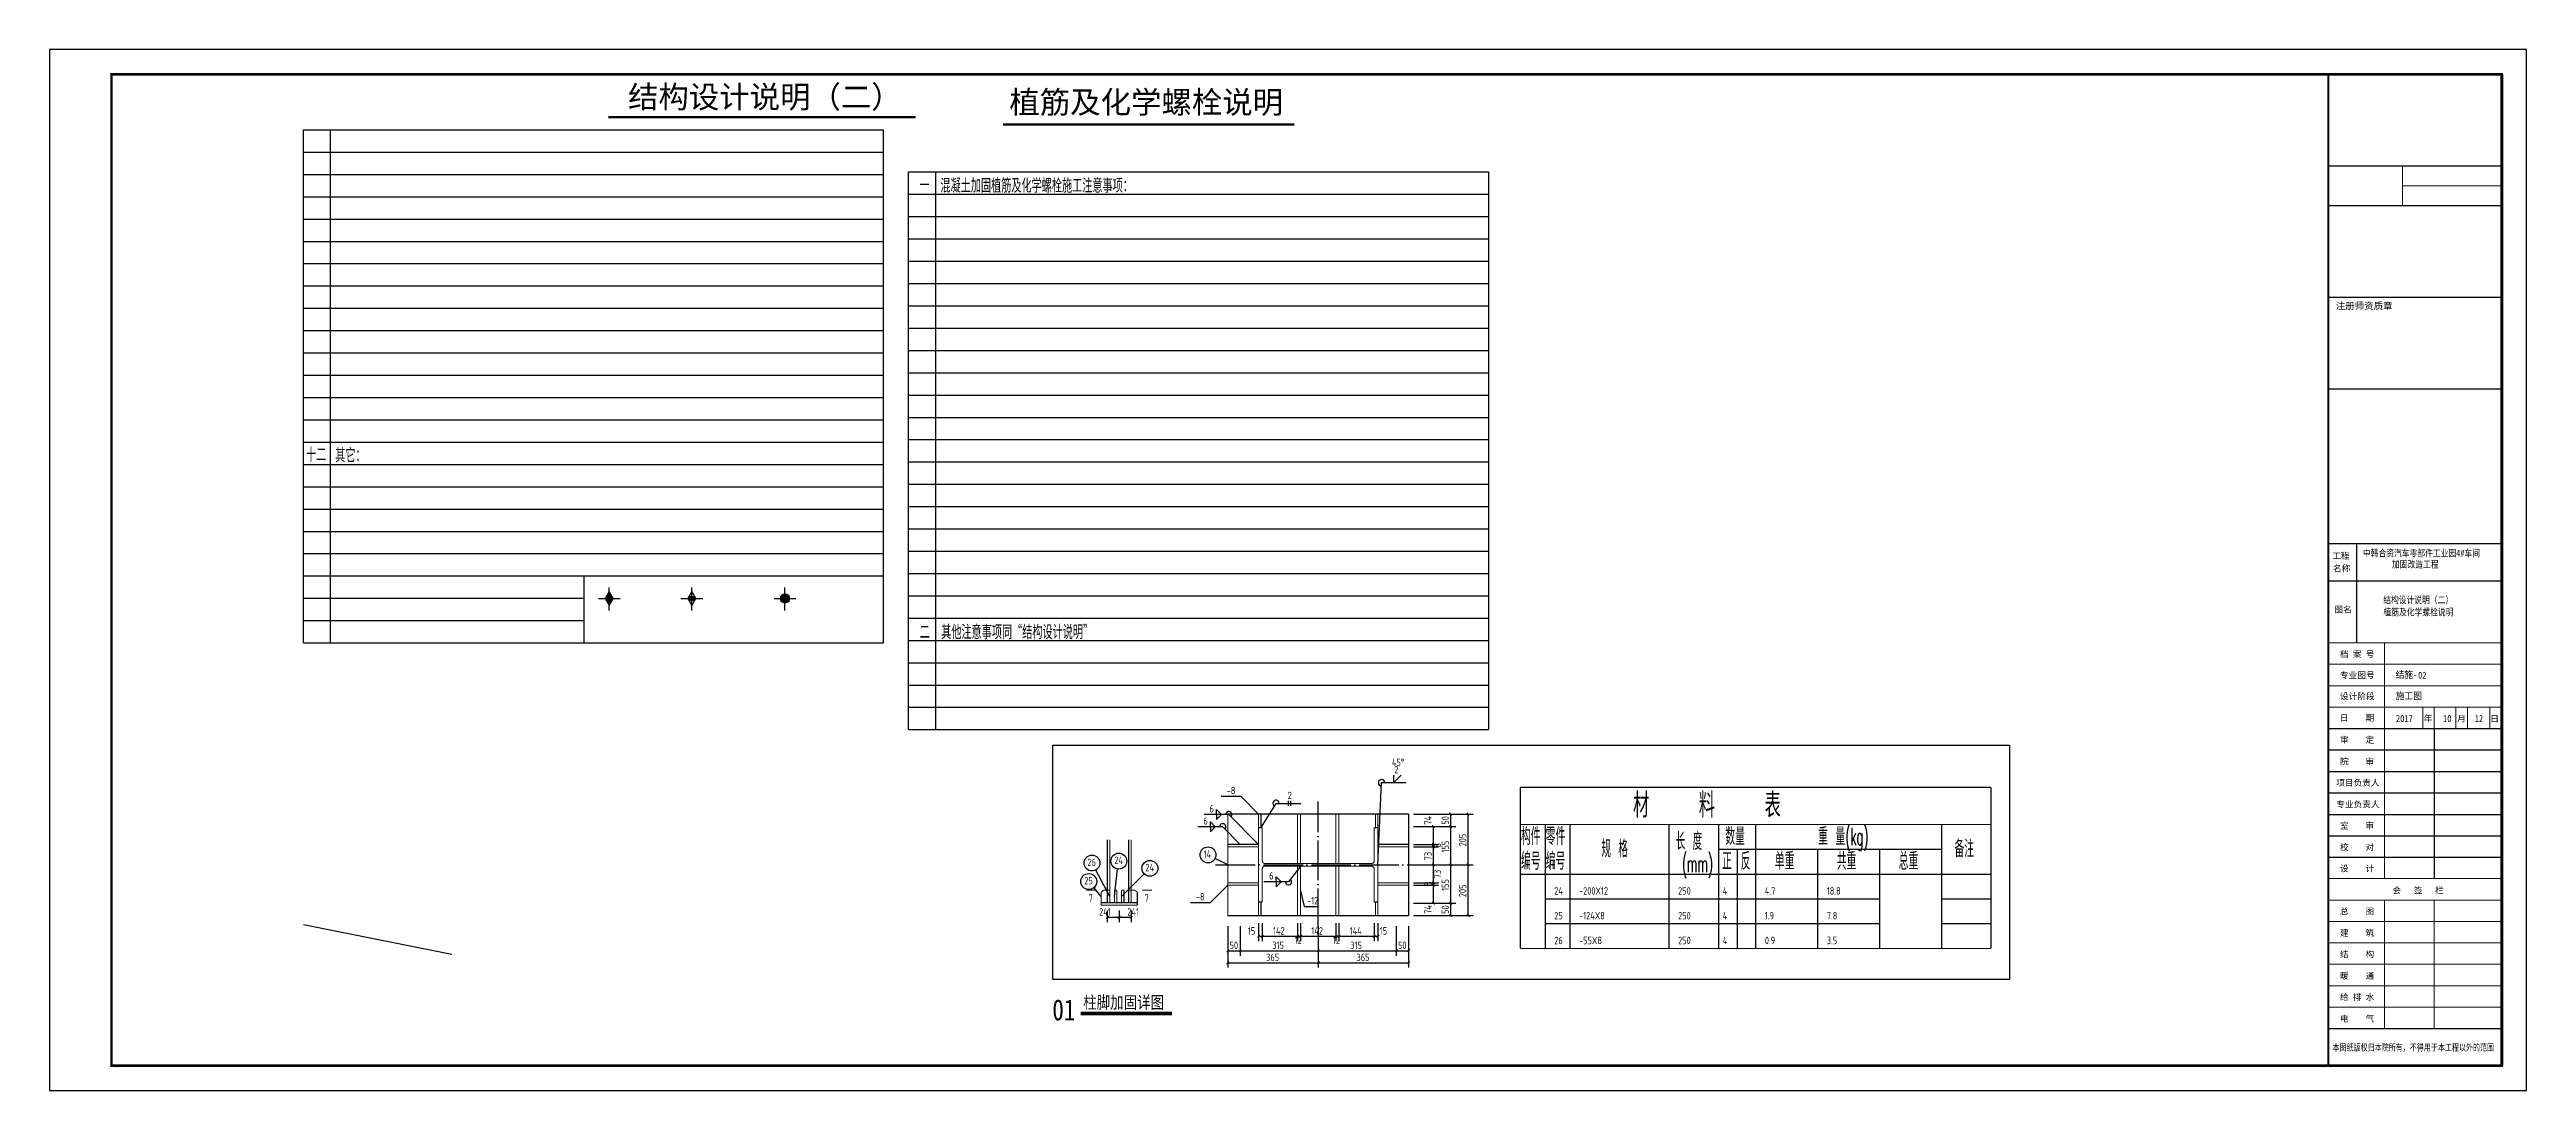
# Model space of a CAD drawing. Extents: x 10220221 to 10320221, y -710711 to -416711.
# Drawn here: x 10220221 to 10320221, y -500711 to -458711 of the extents above; entities that cross this region are included whole.
import ezdxf
from ezdxf.enums import TextEntityAlignment as Align

# ---------------------------------------------------------------- set-up
doc = ezdxf.new("R2010")
doc.units = 0
doc.header["$LTSCALE"] = 1000
doc.header["$MEASUREMENT"] = 0
doc.linetypes.add('DOTE', pattern=[2.42, 2, -0.2, 0.02, -0.2])
doc.layers.get('0').update_dxf_attribs({"color": 2})
for name, color, linetype in [('10', 253, 'Continuous'), ('1000', 2, 'Continuous'), ('11', 3, 'Continuous'), ('13', 253, 'Continuous'), ('14', 2, 'Continuous'), ('DIM_SYMB', 3, 'Continuous'), ('DOTE', 1, 'DOTE'), ('PUB_DIM', 3, 'Continuous'), ('PUB_TAB', 7, 'Continuous'), ('PUB_TEXT', 7, 'Continuous'), ('PUB_TITLE', 4, 'Continuous'), ('尺寸标注', 253, 'Continuous'), ('总说明文字', 7, 'Continuous'), ('焊缝标注', 253, 'Continuous'), ('编号标注', 253, 'Continuous'), ('钢板标注', 253, 'Continuous'), ('附图框', 251, 'Continuous')]:
    doc.layers.add(name, color=color, linetype=linetype)
doc.layers.add('图签', color=130, linetype='Continuous', lineweight=20)
doc.styles.add('1', font='SIMHEI.TTF', dxfattribs={"width": 0.7, "height": 2})
doc.styles.add('BIANHAO', font='SIMHEI.TTF', dxfattribs={"width": 0.8})
doc.styles.add('FENBIAOTI', font='SIMHEI.TTF', dxfattribs={"width": 0.7, "height": 2})
doc.styles.add('HZ', font='txt', dxfattribs={"width": 0.7, "height": 5, "bigfont": 'STF:宋体'})
doc.styles.add('TSSD', font='tssdeng.shx', dxfattribs={"width": 0.7, "height": 300, "bigfont": 'tssdchn.shx'})
doc.styles.add('TUMING', font='SimSun.ttf', dxfattribs={"width": 0.8, "height": 500})
doc.styles.add('ZONGBIAOTI', font='NSimSun.ttf')
doc.styles.add('图签字', font='SimSun.ttf', dxfattribs={"height": 250})

msp = doc.modelspace()

# ---------------------------------------------------------------- texts
at = {"layer": '10', "style": 'TSSD', "width": 0.7}
for p in [(10262169, -493097), (10264429, -493097)]:
    msp.add_text('7', height=300, dxfattribs=at).set_placement(p)
at = {"layer": '13'}
for s, height, style, width, p in [('材   料   表', 1000, 'HZ', 0.688477, (10284152, -489700)), ('重 量(kg)', 700, 'HZ', 0.488281, (10291627, -490809)), ('构件', 700, 'HZ', 0.470843, (10279627, -490809)), ('零件', 700, 'HZ', 0.470843, (10280627, -490809)), ('规 格', 700, 'HZ', 0.477121, (10282877, -491309)), ('长 度', 700, 'HZ', 0.477121, (10285877, -491009)), ('数量', 700, 'HZ', 0.470843, (10287877, -490809)), ('备注', 700, 'HZ', 0.470843, (10297127, -491309)), ('编号', 700, 'HZ', 0.470843, (10279627, -491809)), ('编号', 700, 'HZ', 0.470843, (10280627, -491809)), ('(mm)', 700, 'HZ', 0.470843, (10286127, -491909)), ('正', 700, 'HZ', 0.439453, (10287752, -491809)), ('反', 700, 'HZ', 0.439453, (10288502, -491809)), ('单重', 700, 'HZ', 0.470843, (10289877, -491809)), ('共重', 700, 'HZ', 0.470843, (10292377, -491809)), ('总重', 700, 'HZ', 0.470843, (10294877, -491809)), ('24', 300, 'TSSD', 0.7, (10280972, -492810)), ('-200X12', 300, 'TSSD', 0.7, (10281972, -492810)), ('250', 300, 'TSSD', 0.7, (10285972, -492810)), ('4', 300, 'TSSD', 0.7, (10287772, -492810)), ('4.7', 300, 'TSSD', 0.7, (10289472, -492810)), ('18.8', 300, 'TSSD', 0.7, (10291972, -492810)), ('25', 300, 'TSSD', 0.7, (10280972, -493810)), ('-124X8', 300, 'TSSD', 0.7, (10281972, -493810)), ('250', 300, 'TSSD', 0.7, (10285972, -493810)), ('4', 300, 'TSSD', 0.7, (10287772, -493810)), ('1.9', 300, 'TSSD', 0.7, (10289472, -493810)), ('7.8', 300, 'TSSD', 0.7, (10291972, -493810)), ('26', 300, 'TSSD', 0.7, (10280972, -494810)), ('-55X8', 300, 'TSSD', 0.7, (10281972, -494810)), ('250', 300, 'TSSD', 0.7, (10285972, -494810)), ('4', 300, 'TSSD', 0.7, (10287772, -494810)), ('0.9', 300, 'TSSD', 0.7, (10289472, -494810)), ('3.5', 300, 'TSSD', 0.7, (10291972, -494810))]:
    msp.add_text(s, height=height, dxfattribs=dict(at, style=style, width=width)).set_placement(p)
at = {"layer": 'DIM_SYMB', "color": 7, "style": 'TUMING', "width": 0.8}
msp.add_text('柱脚加固详图', height=499.4, dxfattribs=at).set_placement((10261952, -497407))
at = {"layer": 'PUB_DIM', "color": 1, "linetype": 'ByBlock', "style": '图签字', "width": 0.8}
for s, p in [('结构设计说明（二）', (10314440, -481058)), ('植筋及化学螺栓说明', (10314449, -481549)), ('02', (10315846, -484096))]:
    msp.add_text(s, height=280, dxfattribs=at).set_placement(p)
at = {"layer": 'PUB_TEXT', "style": 'BIANHAO', "width": 0.8}
msp.add_text('01', height=848.9, dxfattribs=at).set_placement((10260708, -497883))
at = {"layer": '尺寸标注', "style": 'TSSD', "width": 0.7}
for s, p in [('74', (10276022, -489987)), ('50', (10276722, -489987)), ('8', (10276397, -490912)), ('155', (10276722, -491112)), ('205', (10277422, -490862)), ('73', (10276022, -491425)), ('73', (10276397, -492150)), ('8', (10276022, -492462)), ('155', (10276722, -492662)), ('205', (10277422, -492912)), ('74', (10276022, -493587)), ('50', (10276722, -493587))]:
    msp.add_text(s, height=300, rotation=90, dxfattribs=at).set_placement(p)
for s, p in [('241', (10262596, -493656)), ('241', (10263735, -493656)), ('50', (10267862, -495004)), ('15', (10268602, -494422)), ('315', (10269587, -495004)), ('142', (10269616, -494422)), ('12', (10270489, -494797)), ('142', (10271162, -494422)), ('12', (10272036, -494797)), ('144', (10272709, -494422)), ('315', (10272737, -495004)), ('15', (10273922, -494422)), ('50', (10274662, -495004)), ('365', (10269337, -495487)), ('365', (10272987, -495487))]:
    msp.add_text(s, height=300, dxfattribs=at).set_placement(p)
at = {"layer": '总说明文字', "color": 6, "style": 'ZONGBIAOTI'}
for s, p in [('结构设计说明（二）', (10243577, -461069)), ('植筋及化学螺栓说明', (10258973, -461284))]:
    msp.add_text(s, height=900, dxfattribs=at).set_placement(p)
at = {"layer": '总说明文字', "color": 30, "width": 0.6}
for s, style, p in [('混凝土加固植筋及化学螺栓施工注意事项：', 'FENBIAOTI', (10256187, -464434)), ('一', 'FENBIAOTI', (10255341, -464412)), ('十二', 'FENBIAOTI', (10230575, -475292)), ('其它：', 'FENBIAOTI', (10231755, -475315)), ('其他注意事项同“结构设计说明”', '1', (10256218, -482448))]:
    msp.add_text(s, height=500, dxfattribs=dict(at, style=style)).set_placement(p)
at = {"layer": '总说明文字', "color": 30, "style": '1', "width": 0.6}
msp.add_text('二', height=500, dxfattribs=at).set_placement((10255555, -482450), align=Align.CENTER)
at = {"layer": '焊缝标注', "style": 'TSSD', "width": 0.7}
for s, p in [('45°', (10274415, -487619)), ('2', (10274515, -487919)), ('2', (10270210, -488957)), ('6', (10266806, -489984)), ('6', (10267052, -489489)), ('6', (10269464, -492201))]:
    msp.add_text(s, height=300, dxfattribs=at).set_placement(p)
at = {"layer": '编号标注', "style": 'TSSD', "width": 0.7}
for s, p in [('26', (10262127, -491653)), ('24', (10263210, -491574)), ('24', (10264466, -491866)), ('14', (10266812, -491325)), ('25', (10261997, -492400))]:
    msp.add_text(s, height=300, dxfattribs=at).set_placement(p)
at = {"layer": '钢板标注', "style": 'TSSD', "width": 0.7}
for s, p in [('-8', (10267746, -488759)), ('-8', (10266504, -493048)), ('-12', (10270992, -493205))]:
    msp.add_text(s, height=300, dxfattribs=at).set_placement(p)

# ---------------------------------------------------------------- blocks, each defined once
blk = doc.blocks.new('$titleblk$00000195')
at = {"color": 4}
for p, q in [((-58.6, 210.6), (-58.6, 170.6)), ((-27.3, 136), (-27.3, 75.5)), ((-70, 127.4), (0, 127.4)), ((-70, 118.7), (0, 118.7)), ((-70, 110.1), (0, 110.1)), ((-70, 101.4), (0, 101.4)), ((-70, 92.8), (0, 92.8)), ((-70, 84.1), (0, 84.1))]:
    blk.add_line(p, q, dxfattribs=at)
at = {"color": 4, "const_width": 0.5}
blk.add_lwpolyline([(0, 310), (-70, 310)], dxfattribs=at)
at = {"layer": '图签', "color": 4}
for p, q in [((-40, 363), (-40, 347)), ((0, 355), (-40, 355)), ((-70, 162), (0, 162)), ((0, 153.3), (-70, 153.3)), ((-70, 144.7), (0, 144.7)), ((-52.3, 144.7), (-4.8, 144.7)), ((-47.3, 136), (-47.3, 144.7)), ((-31.9, 144.7), (-31.9, 136)), ((-27.3, 144.7), (-27.3, 136)), ((-18.5, 144.7), (-18.5, 136)), ((-13.8, 144.7), (-13.8, 136)), ((-4.8, 144.7), (-4.8, 136)), ((-4.8, 144.7), (-4.8, 136)), ((-47.3, 75.5), (-47.3, 136)), ((-4.8, 136), (-30.7, 136)), ((-27.3, 136), (-27.3, 75.5)), ((-70, 75.5), (0, 75.5)), ((-30.7, 75.5), (-52.3, 75.5)), ((-70, 66.8), (0, 66.8)), ((-47.3, 14.9), (-47.3, 66.8)), ((-47.3, 66.8), (-30.7, 66.8)), ((-27.3, 66.8), (-27.3, 14.9)), ((-27.3, 66.8), (-27.3, 14.9)), ((-70, 58.2), (0, 58.2)), ((-70, 49.5), (0, 49.5)), ((-70, 40.9), (0, 40.9)), ((-70, 32.2), (0, 32.2)), ((-70, 23.6), (0, 23.6)), ((-30.7, 14.9), (-47.3, 14.9))]:
    blk.add_line(p, q, dxfattribs=at)
at = {"layer": '图签'}
blk.add_line((-47.3, 136), (-47.3, 170.6), dxfattribs=at)
at = {"layer": '图签', "color": 4, "const_width": 0.8}
blk.add_lwpolyline([(-70, 400), (0, 400), (0, 0), (-70, 0), (-70, 400)], close=True, dxfattribs=at)
at = {"layer": '图签', "color": 4}
for points, const_width in [([(0, 0), (0, 400)], 1.2), ([(0, 363), (-70, 363)], 0.5), ([(0, 347), (-70, 347)], 0.5), ([(0, 273), (-70, 273)], 0.5), ([(0, 210.6), (-70, 210.6)], 0.5), ([(0, 195.6), (-70, 195.6)], 0.5), ([(0, 170.6), (-70, 170.6)], 0.5), ([(0, 136), (-70, 136)], 0.5), ([(-70, 75.5), (0, 75.5)], 0.5), ([(-70, 75.5), (0, 75.5)], 0.5), ([(-70, 14.9), (0, 14.9)], 0.5)]:
    blk.add_lwpolyline(points, dxfattribs=dict(at, const_width=const_width))
at = {"linetype": 'Continuous', "style": '图签字'}
for s, height, p in [('注册师资质章', 2.73, (-67, 305.2)), ('工程', 2.5, (-68.4, 204.5)), ('名称', 2.5, (-68.1, 199.4)), ('图名', 2.5, (-67.5, 182.8)), ('档 案 号', 2.5, (-65.3, 164.8)), ('设计阶段', 2.5, (-65.3, 147.8)), ('专业图号', 2.5, (-65.3, 156.3)), ('日    期', 2.5, (-65.3, 139.1)), ('年', 2.5, (-31.5, 138.8)), ('月', 2.5, (-18, 138.8)), ('日', 2.5, (-4.6, 138.8)), ('审    定', 2.5, (-65.3, 130.2)), ('院    审', 2.5, (-65.3, 121.5)), ('项目负责人', 2.5, (-66.8, 112.9)), ('专业负责人', 2.5, (-66.8, 104.2)), ('室    审', 2.5, (-65.3, 95.6)), ('校    对', 2.5, (-65.3, 86.9)), ('设    计', 2.5, (-65.3, 78.3)), ('会   签   栏', 2.5, (-44.1, 69.5)), ('总    图', 2.5, (-65.3, 61)), ('建    筑', 2.5, (-65.3, 52.3)), ('结    构', 2.5, (-65.3, 43.7)), ('暖    通', 2.5, (-65.3, 35)), ('给 排 水', 2.5, (-65.3, 26.4)), ('电    气', 2.5, (-65.3, 17.7))]:
    blk.add_text(s, height=height, dxfattribs=at).set_placement(p)
at = {"color": 1, "linetype": 'Continuous', "style": '图签字', "width": 0.75}
blk.add_text('本图纸版权归本院所有，不得用于本工程以外的范围', height=2.7, dxfattribs=at).set_placement((-68.3, 6))
at = {"layer": 'PUB_DIM', "color": 1, "linetype": 'ByBlock', "style": '图签字'}
for s, width, p in [('中韩合资汽车零部件工业园4#车间', 0.8, (-56, 205.4)), ('加固改造工程', 0.8, (-44.3, 200.9)), ('2017', 0.9, (-42.7, 138.7)), ('10', 0.9, (-23.7, 138.7)), ('12', 0.9, (-10.9, 138.7))]:
    blk.add_text(s, height=2.8, dxfattribs=dict(at, width=width)).set_placement(p)
at = {"layer": 'PUB_DIM', "linetype": 'ByBlock', "style": '图签字', "width": 0.9}
for s, p in [('结施-', (-42.8, 156.4)), ('施工图', (-42.8, 147.8))]:
    blk.add_text(s, height=2.8, dxfattribs=at).set_placement(p)

# ---------------------------------------------------------------- hatches: boundary and pattern name
h = msp.add_hatch(color=2)
h.paths.add_polyline_path([(10242820, -480580), (10242660, -480860), (10242820, -480860)])
h.paths.add_polyline_path([(10242820, -480860), (10242980, -480860), (10242820, -480580)])
h.paths.add_polyline_path([(10242820, -481140), (10242980, -480860), (10242820, -480860)])
h.paths.add_polyline_path([(10242820, -480860), (10242660, -480860), (10242820, -481140)])
h = msp.add_hatch(color=2)
h.paths.add_polyline_path([(10246152, -480770, 0.414214), (10246062, -480860), (10246152, -480860)])
h.paths.add_polyline_path([(10246152, -480770), (10246152, -480860), (10246243, -480860, 0.414214)])
h.paths.add_polyline_path([(10246152, -480860), (10246152, -480951, 0.414214), (10246243, -480860)])
h.paths.add_polyline_path([(10246062, -480860, 0.414214), (10246152, -480951), (10246152, -480860)])
h = msp.add_hatch(color=2)
h.paths.add_polyline_path([(10249912, -480677, 0.414214), (10249728, -480860), (10249912, -480860)])
h.paths.add_polyline_path([(10249912, -480677), (10249912, -480860), (10250095, -480860, 0.414214)])
h.paths.add_polyline_path([(10249912, -480860), (10249728, -480860, 0.414214), (10249912, -481044)])
h.paths.add_polyline_path([(10250095, -480860), (10249912, -480860), (10249912, -481044, 0.414214)])

# ---------------------------------------------------------------- linework, layer by layer
at = {"color": 2}
for p, q in [((10242379, -480860), (10243262, -480860)), ((10242820, -480580), (10242660, -480860)), ((10242660, -480860), (10242820, -481140)), ((10242820, -481348), (10242820, -480419)), ((10242980, -480860), (10242820, -480580)), ((10242820, -481140), (10242980, -480860)), ((10245711, -480860), (10246594, -480860)), ((10246152, -480580), (10245992, -480860)), ((10245992, -480860), (10246152, -481140)), ((10246152, -481348), (10246152, -480419)), ((10246312, -480860), (10246152, -480580)), ((10246152, -481140), (10246312, -480860)), ((10249470, -480860), (10250353, -480860)), ((10249912, -481348), (10249912, -480419))]:
    msp.add_line(p, q, dxfattribs=at)
at = {"color": 2, "const_width": 100}
for points in [[(10242775, -461438), (10255189, -461438)], [(10258721, -461734), (10270481, -461734)]]:
    msp.add_lwpolyline(points, dxfattribs=at)
at = {"color": 2}
for centre, radius in [((10246152, -480860), 90.5), ((10249912, -480860), 183)]:
    msp.add_circle(centre, radius, dxfattribs=at)
at = {"layer": '10', "const_width": 45}
for points in [[(10262077, -492633), (10262477, -492633)], [(10264737, -492633), (10264337, -492633)]]:
    msp.add_lwpolyline(points, dxfattribs=at)
at = {"layer": '1000', "const_width": 45}
for points in [[(10275092, -489557), (10267792, -489557)], [(10267792, -489557), (10267792, -493657)], [(10269132, -489557), (10269032, -489557)], [(10269032, -489557), (10269032, -490107)], [(10269132, -490107), (10269132, -489557)], [(10270729, -489557), (10270609, -489557)], [(10270609, -489557), (10270609, -491552)], [(10270729, -491552), (10270729, -489557)], [(10272276, -489557), (10272156, -489557)], [(10272156, -489557), (10272156, -491552)], [(10272276, -491552), (10272276, -489557)], [(10273852, -489557), (10273752, -489557)], [(10273752, -489557), (10273752, -490107)], [(10273852, -490107), (10273852, -489557)], [(10275092, -493657), (10275092, -489557)], [(10269032, -490782), (10267792, -490782)], [(10267792, -490782), (10267792, -490882)], [(10267792, -490882), (10269032, -490882)], [(10269032, -490107), (10269132, -490107)], [(10269032, -490882), (10269032, -490782)], [(10273752, -490107), (10273852, -490107)], [(10275092, -490782), (10273852, -490782)], [(10273852, -490782), (10273852, -490882)], [(10273852, -490882), (10275092, -490882)], [(10275092, -490882), (10275092, -490782)], [(10270609, -491552), (10270729, -491552)], [(10270729, -491662), (10270609, -491662)], [(10270609, -491662), (10270609, -493657)], [(10270729, -493657), (10270729, -491662)], [(10272156, -491552), (10272276, -491552)], [(10272276, -491662), (10272156, -491662)], [(10272156, -491662), (10272156, -493657)], [(10272276, -493657), (10272276, -491662)], [(10269032, -492332), (10267792, -492332)], [(10267792, -492332), (10267792, -492432)], [(10267792, -492432), (10269032, -492432)], [(10269032, -492432), (10269032, -492332)], [(10275092, -492332), (10273852, -492332)], [(10273852, -492332), (10273852, -492432)], [(10273852, -492432), (10275092, -492432)], [(10275092, -492432), (10275092, -492332)], [(10267792, -493657), (10275092, -493657)], [(10269132, -493107), (10269032, -493107)], [(10269032, -493107), (10269032, -493657)], [(10269032, -493657), (10269132, -493657)], [(10269132, -493657), (10269132, -493107)], [(10270609, -493657), (10270729, -493657)], [(10272156, -493657), (10272276, -493657)], [(10273852, -493107), (10273752, -493107)], [(10273752, -493107), (10273752, -493657)], [(10273752, -493657), (10273852, -493657)], [(10273852, -493657), (10273852, -493107)]]:
    msp.add_lwpolyline(points, dxfattribs=at)
at = {"layer": '11', "const_width": 45}
for points in [[(10262925, -493133), (10262925, -490592)], [(10263025, -493133), (10263025, -490592)], [(10263789, -493133), (10263789, -490592)], [(10263889, -493133), (10263889, -490592)]]:
    msp.add_lwpolyline(points, dxfattribs=at)
at = {"layer": '13', "color": 253, "linetype": 'ByBlock'}
for p, q in [((10280602, -489980), (10280602, -490980)), ((10281602, -489980), (10281602, -490980)), ((10285602, -489980), (10285602, -490980)), ((10287602, -489980), (10287602, -490980)), ((10289102, -489980), (10289102, -490980)), ((10296602, -489980), (10296602, -490980)), ((10280602, -490980), (10280602, -491980)), ((10281602, -490980), (10281602, -491980)), ((10285602, -490980), (10285602, -491980)), ((10287602, -490980), (10296602, -490980)), ((10287602, -490980), (10287602, -491980)), ((10288352, -490980), (10288352, -491980)), ((10289102, -490980), (10289102, -491980)), ((10291602, -490980), (10291602, -491980)), ((10294102, -490980), (10294102, -491980)), ((10296602, -490980), (10296602, -491980)), ((10279602, -491980), (10298602, -491980)), ((10280602, -491980), (10280602, -494980)), ((10280602, -491980), (10294102, -491980)), ((10281602, -491980), (10281602, -494980)), ((10285602, -491980), (10285602, -494980)), ((10287602, -491980), (10287602, -494980)), ((10288352, -491980), (10288352, -494980)), ((10289102, -491980), (10289102, -494980)), ((10291602, -491980), (10291602, -494980)), ((10294102, -491980), (10294102, -494980)), ((10296602, -491980), (10296602, -494980)), ((10296602, -491980), (10298602, -491980)), ((10280602, -492980), (10294102, -492980)), ((10296602, -492980), (10298602, -492980)), ((10280602, -493980), (10294102, -493980)), ((10296602, -493980), (10298602, -493980))]:
    msp.add_line(p, q, dxfattribs=at)
at = {"layer": '13', "const_width": 45}
for points in [[(10279602, -488480), (10298602, -488480)], [(10279602, -488480), (10279602, -489980)], [(10298602, -488480), (10298602, -489980)], [(10279602, -489980), (10298602, -489980)], [(10279602, -489980), (10279602, -490980)], [(10298602, -489980), (10298602, -490980)], [(10279602, -490980), (10279602, -491980)], [(10298602, -490980), (10298602, -491980)], [(10279602, -491980), (10298602, -491980)], [(10279602, -491980), (10279602, -494980)], [(10298602, -491980), (10298602, -494980)], [(10279602, -494980), (10298602, -494980)]]:
    msp.add_lwpolyline(points, dxfattribs=at)
at = {"layer": '14', "const_width": 45}
for points in [[(10262677, -492723), (10262767, -492633)], [(10262677, -493133), (10262677, -492723)], [(10262767, -492633), (10262925, -492633)], [(10262925, -492633), (10262925, -493093)], [(10262925, -493133), (10262925, -492633)], [(10262925, -492633), (10263025, -492633)], [(10263025, -492633), (10263025, -493133)], [(10263213, -493133), (10263213, -492633)], [(10263213, -492633), (10263313, -492633)], [(10263313, -492633), (10263313, -493133)], [(10263501, -493133), (10263501, -492633)], [(10263501, -492633), (10263601, -492633)], [(10263601, -492633), (10263601, -493133)], [(10263789, -493133), (10263789, -492633)], [(10263789, -492633), (10263889, -492633)], [(10263889, -492633), (10263889, -493093)], [(10264047, -492633), (10263889, -492633)], [(10263889, -492633), (10263889, -493133)], [(10264137, -492723), (10264047, -492633)], [(10264137, -493133), (10264137, -492723)], [(10262677, -493233), (10262677, -493133)], [(10262677, -493133), (10264137, -493133)], [(10262885, -493133), (10262677, -493133)], [(10264137, -493233), (10262677, -493233)], [(10262925, -493093), (10262885, -493133)], [(10263025, -493133), (10262925, -493133)], [(10263313, -493133), (10263213, -493133)], [(10263601, -493133), (10263501, -493133)], [(10263889, -493133), (10263789, -493133)], [(10263889, -493093), (10263929, -493133)], [(10263929, -493133), (10264137, -493133)], [(10264137, -493133), (10264137, -493233)]]:
    msp.add_lwpolyline(points, dxfattribs=at)
at = {"layer": 'DIM_SYMB', "color": 3, "const_width": 143}
msp.add_lwpolyline([(10261850, -497605), (10265540, -497605)], dxfattribs=at)
at = {"layer": 'DOTE', "ltscale": 0.8}
for p, q in [((10271442, -494157), (10271442, -489057)), ((10267292, -491607), (10275592, -491607))]:
    msp.add_line(p, q, dxfattribs=at)
at = {"layer": 'PUB_TAB'}
msp.add_line((10236466, -495220), (10230474, -494029), dxfattribs=at)
at = {"layer": 'PUB_TITLE'}
msp.add_lwpolyline([(10220221, -500711), (10320221, -500711), (10320221, -458711), (10220221, -458711)], close=True, dxfattribs=at)
at = {"layer": 'PUB_TITLE', "const_width": 100}
msp.add_lwpolyline([(10222721, -499711), (10319221, -499711), (10319221, -459711), (10222721, -459711)], close=True, dxfattribs=at)
at = {"layer": '尺寸标注', "color": 253, "linetype": 'ByBlock'}
for p, q in [((10275292, -489557), (10276992, -489557)), ((10275292, -489557), (10277692, -489557)), ((10275292, -490057), (10276292, -490057)), ((10275292, -490057), (10276992, -490057)), ((10275292, -490057), (10276992, -490057)), ((10275292, -490782), (10276292, -490782)), ((10275292, -490782), (10276292, -490782)), ((10275292, -490882), (10276292, -490882)), ((10275292, -490882), (10276292, -490882)), ((10275292, -491607), (10276292, -491607)), ((10275292, -491607), (10276292, -491607)), ((10275292, -491607), (10276992, -491607)), ((10275292, -491607), (10276992, -491607)), ((10275292, -491607), (10277692, -491607)), ((10275292, -491607), (10277692, -491607)), ((10275292, -492332), (10276292, -492332)), ((10275292, -492332), (10276292, -492332)), ((10275292, -492432), (10276292, -492432)), ((10275292, -492432), (10276292, -492432)), ((10262925, -493444), (10262925, -493926)), ((10263407, -493444), (10263407, -493926)), ((10263407, -493444), (10263407, -493926)), ((10263889, -493444), (10263889, -493926)), ((10269032, -493956), (10269032, -494692)), ((10269182, -493956), (10269182, -494692)), ((10270609, -493956), (10270609, -494692)), ((10270729, -493956), (10270729, -494692)), ((10272156, -493956), (10272156, -494692)), ((10272276, -493956), (10272276, -494692)), ((10273702, -493956), (10273702, -494692)), ((10273852, -493956), (10273852, -494692)), ((10275292, -493157), (10276292, -493157)), ((10275292, -493157), (10276992, -493157)), ((10275292, -493157), (10276992, -493157)), ((10275292, -493657), (10276992, -493657)), ((10275292, -493657), (10277692, -493657)), ((10267792, -494081), (10267792, -495274)), ((10267792, -494298), (10267792, -495757)), ((10268292, -494081), (10268292, -495274)), ((10271442, -494081), (10271442, -495274)), ((10271442, -494298), (10271442, -495757)), ((10274592, -494081), (10274592, -495274)), ((10275092, -494081), (10275092, -495274)), ((10275092, -494298), (10275092, -495757))]:
    msp.add_line(p, q, dxfattribs=at)
at = {"layer": '尺寸标注'}
for p, q in [((10276792, -490057), (10276792, -489557)), ((10277492, -491607), (10277492, -489557)), ((10276092, -490782), (10276092, -490057)), ((10276092, -490882), (10276092, -490782)), ((10276092, -491607), (10276092, -490882)), ((10276792, -491607), (10276792, -490057)), ((10276092, -492332), (10276092, -491607)), ((10276792, -493157), (10276792, -491607)), ((10277492, -493657), (10277492, -491607)), ((10276092, -492432), (10276092, -492332)), ((10276092, -493157), (10276092, -492432)), ((10262925, -493726), (10263407, -493726)), ((10263407, -493726), (10263889, -493726)), ((10276792, -493657), (10276792, -493157)), ((10269032, -494492), (10269182, -494492)), ((10269182, -494492), (10270609, -494492)), ((10270609, -494492), (10270729, -494492)), ((10270729, -494492), (10272156, -494492)), ((10272156, -494492), (10272276, -494492)), ((10272276, -494492), (10273702, -494492)), ((10273702, -494492), (10273852, -494492)), ((10267792, -495074), (10268292, -495074)), ((10267792, -495557), (10271442, -495557)), ((10268292, -495074), (10271442, -495074)), ((10271442, -495074), (10274592, -495074)), ((10271442, -495557), (10275092, -495557)), ((10274592, -495074), (10275092, -495074))]:
    msp.add_line(p, q, dxfattribs=at)
at = {"layer": '尺寸标注', "const_width": 45}
for points in [[(10276042, -490007), (10276142, -490107)], [(10276742, -489507), (10276842, -489607)], [(10276742, -490007), (10276842, -490107)], [(10276742, -490007), (10276842, -490107)], [(10277442, -489507), (10277542, -489607)], [(10276042, -490732), (10276142, -490832)], [(10276042, -490732), (10276142, -490832)], [(10276042, -490832), (10276142, -490932)], [(10276042, -490832), (10276142, -490932)], [(10276042, -491557), (10276142, -491657)], [(10276042, -491557), (10276142, -491657)], [(10276742, -491557), (10276842, -491657)], [(10276742, -491557), (10276842, -491657)], [(10277442, -491557), (10277542, -491657)], [(10277442, -491557), (10277542, -491657)], [(10276042, -492282), (10276142, -492382)], [(10276042, -492282), (10276142, -492382)], [(10276042, -492382), (10276142, -492482)], [(10276042, -492382), (10276142, -492482)], [(10262875, -493776), (10262975, -493676)], [(10263357, -493776), (10263457, -493676)], [(10263357, -493776), (10263457, -493676)], [(10263839, -493776), (10263939, -493676)], [(10276042, -493107), (10276142, -493207)], [(10276742, -493107), (10276842, -493207)], [(10276742, -493107), (10276842, -493207)], [(10276742, -493607), (10276842, -493707)], [(10277442, -493607), (10277542, -493707)], [(10268982, -494542), (10269082, -494442)], [(10269132, -494542), (10269232, -494442)], [(10270559, -494542), (10270659, -494442)], [(10270679, -494542), (10270779, -494442)], [(10272106, -494542), (10272206, -494442)], [(10272226, -494542), (10272326, -494442)], [(10273652, -494542), (10273752, -494442)], [(10273802, -494542), (10273902, -494442)], [(10267742, -495124), (10267842, -495024)], [(10267742, -495607), (10267842, -495507)], [(10268242, -495124), (10268342, -495024)], [(10271392, -495124), (10271492, -495024)], [(10271392, -495607), (10271492, -495507)], [(10274542, -495124), (10274642, -495024)], [(10275042, -495124), (10275142, -495024)], [(10275042, -495607), (10275142, -495507)]]:
    msp.add_lwpolyline(points, dxfattribs=at)
at = {"layer": '尺寸标注', "color": 3, "const_width": 45}
for points in [[(10269032, -493107), (10269032, -490107)], [(10269032, -490107), (10269182, -490107)], [(10269182, -490107), (10269182, -491442)], [(10273852, -490107), (10273702, -490107)], [(10273702, -490107), (10273702, -491442)], [(10273852, -493107), (10273852, -490107)], [(10269182, -493107), (10269182, -491772)], [(10269292, -491552), (10273592, -491552)], [(10269292, -491662), (10273592, -491662)], [(10273702, -493107), (10273702, -491772)], [(10269032, -493107), (10269182, -493107)], [(10273702, -493107), (10273852, -493107)]]:
    msp.add_lwpolyline(points, dxfattribs=at)
at = {"layer": '尺寸标注', "const_width": 45, "elevation": -1100}
for points in [[(10269182, -491442, 0.414214), (10269292, -491552, 0.414214)], [(10269292, -491662, 0.414214), (10269182, -491772, 0.414214)], [(10273592, -491552, 0.414214), (10273702, -491442, 0.414214)], [(10273702, -491772, 0.414214), (10273592, -491662, 0.414214)]]:
    msp.add_lwpolyline(points, format="xyb", dxfattribs=at)
at = {"layer": '焊缝标注', "color": 253, "linetype": 'ByBlock'}
for p, q in [((10274495, -488289), (10274495, -487989)), ((10274495, -488289), (10274795, -487989)), ((10273995, -488289), (10274995, -488289)), ((10267832, -489579), (10266832, -489579)), ((10267286, -490074), (10267086, -489874)), ((10267086, -490074), (10267086, -489874)), ((10267532, -489579), (10267332, -489379)), ((10267332, -489579), (10267332, -489379)), ((10267532, -489579), (10267332, -489779)), ((10267332, -489579), (10267332, -489779)), ((10269740, -489127), (10270740, -489127)), ((10270240, -489227), (10270240, -489027)), ((10270340, -489227), (10270340, -489027)), ((10267586, -490074), (10266586, -490074)), ((10267286, -490074), (10267086, -490274)), ((10267086, -490074), (10267086, -490274)), ((10270244, -492291), (10269244, -492291)), ((10269944, -492291), (10269744, -492091)), ((10269744, -492291), (10269744, -492091)), ((10269944, -492291), (10269744, -492491)), ((10269744, -492291), (10269744, -492491))]:
    msp.add_line(p, q, dxfattribs=at)
at = {"layer": '焊缝标注'}
for p, q in [((10273852, -491607), (10273995, -488289)), ((10269032, -490782), (10267832, -489579)), ((10269132, -490107), (10269740, -489127)), ((10268292, -490782), (10267586, -490074)), ((10270729, -491662), (10270244, -492291))]:
    msp.add_line(p, q, dxfattribs=at)
for centre, start, end in [((10273995, -488289), 0, 267.5315), ((10267586, -490074), 314.93158, 180.00001), ((10267832, -489579), 314.93155, 180.00001), ((10269740, -489127), 0, 238.18925), ((10270244, -492291), 179.99999, 52.36355)]:
    msp.add_arc(centre, 125, start, end, dxfattribs=at)
for points in [[(10268292, -490782), (10268232, -490701), (10268211, -490722)], [(10269032, -490782), (10268972, -490701), (10268951, -490722)], [(10269132, -490107), (10269198, -490030), (10269172, -490014)], [(10270729, -491662), (10270656, -491732), (10270680, -491751)], [(10273852, -491607), (10273872, -491508), (10273842, -491507)]]:
    msp.add_solid(points, dxfattribs=at)
at = {"layer": '编号标注', "color": 253, "linetype": 'ByBlock'}
for p, q in [((10263025, -492883), (10262458, -491818)), ((10263213, -492883), (10263333, -491771)), ((10263501, -492883), (10264419, -491973)), ((10267792, -491607), (10267279, -491350)), ((10262677, -492883), (10262381, -492528))]:
    msp.add_line(p, q, dxfattribs=at)
at = {"layer": '编号标注', "const_width": 10}
for points in [[(10267797, -491607, 1), (10267787, -491607, 1), (10267797, -491607, 1)], [(10262682, -492883, 1), (10262672, -492883, 1), (10262682, -492883, 1)], [(10263030, -492883, 1), (10263020, -492883, 1), (10263030, -492883, 1)], [(10263218, -492883, 1), (10263208, -492883, 1), (10263218, -492883, 1)], [(10263506, -492883, 1), (10263496, -492883, 1), (10263506, -492883, 1)]]:
    msp.add_lwpolyline(points, format="xyb", close=True, dxfattribs=at)
at = {"layer": '编号标注'}
for centre in [(10266992, -491207), (10262177, -492283), (10262307, -491535), (10263390, -491457), (10264646, -491748)]:
    msp.add_circle(centre, 320, dxfattribs=at)
at = {"layer": '钢板标注', "color": 253, "linetype": 'ByBlock'}
for p, q in [((10268326, -488849), (10267526, -488849)), ((10269032, -489557), (10268326, -488849)), ((10267792, -492432), (10267084, -493138)), ((10270729, -492660), (10270872, -493295)), ((10267084, -493138), (10266284, -493138)), ((10270872, -493295), (10271401, -493295))]:
    msp.add_line(p, q, dxfattribs=at)
at = {"layer": '钢板标注', "const_width": 10}
for points in [[(10269037, -489557, 1), (10269027, -489557, 1), (10269037, -489557, 1)], [(10267797, -492432, 1), (10267787, -492432, 1), (10267797, -492432, 1)], [(10270734, -492660, 1), (10270724, -492660, 1), (10270734, -492660, 1)], [(10275097, -493657, 1), (10275087, -493657, 1), (10275097, -493657, 1)]]:
    msp.add_lwpolyline(points, format="xyb", close=True, dxfattribs=at)
at = {"layer": '附图框'}
for p, q in [((10230468, -482651), (10230468, -461949)), ((10230468, -461949), (10253885, -461949)), ((10231568, -482651), (10231568, -461949)), ((10253885, -482651), (10253885, -461949)), ((10230468, -462849), (10253885, -462849)), ((10230468, -463749), (10253885, -463749)), ((10230468, -463749), (10253885, -463749)), ((10230468, -463749), (10253885, -463749)), ((10230468, -463749), (10253885, -463749)), ((10254900, -463650), (10278317, -463650)), ((10254900, -463650), (10278317, -463650)), ((10254900, -486152), (10254900, -463650)), ((10256000, -486152), (10256000, -463650)), ((10278317, -463650), (10278317, -486152)), ((10230468, -464649), (10253885, -464649)), ((10230468, -464649), (10253885, -464649)), ((10230468, -464649), (10253885, -464649)), ((10230468, -464649), (10253885, -464649)), ((10254900, -464550), (10278317, -464550)), ((10254900, -464550), (10278317, -464550)), ((10230468, -465550), (10253885, -465550)), ((10230468, -465550), (10253885, -465550)), ((10230468, -465550), (10253885, -465550)), ((10230468, -465550), (10253885, -465550)), ((10254900, -465450), (10278317, -465450)), ((10230468, -466450), (10253885, -466450)), ((10230468, -466450), (10253885, -466450)), ((10230468, -466450), (10253885, -466450)), ((10230468, -466450), (10253885, -466450)), ((10254900, -466350), (10278317, -466350)), ((10230468, -467350), (10253885, -467350)), ((10230468, -467350), (10253885, -467350)), ((10230468, -467350), (10253885, -467350)), ((10230468, -467350), (10253885, -467350)), ((10230468, -467350), (10253885, -467350)), ((10230468, -467350), (10253885, -467350)), ((10230468, -467350), (10253885, -467350)), ((10230468, -467350), (10253885, -467350)), ((10254900, -467251), (10278317, -467251)), ((10230468, -468250), (10253885, -468250)), ((10230468, -468250), (10253885, -468250)), ((10230468, -468250), (10253885, -468250)), ((10230468, -468250), (10253885, -468250)), ((10254900, -468151), (10278317, -468151)), ((10230468, -469150), (10253885, -469150)), ((10230468, -469150), (10253885, -469150)), ((10230468, -469150), (10253885, -469150)), ((10230468, -469150), (10253885, -469150)), ((10254900, -469051), (10278317, -469051)), ((10254900, -469951), (10278317, -469951)), ((10230468, -470050), (10253885, -470050)), ((10230468, -470050), (10253885, -470050)), ((10230468, -470050), (10253885, -470050)), ((10230468, -470050), (10253885, -470050)), ((10230468, -470950), (10253885, -470950)), ((10230468, -470950), (10253885, -470950)), ((10230468, -470950), (10253885, -470950)), ((10230468, -470950), (10253885, -470950)), ((10230468, -470950), (10253885, -470950)), ((10230468, -470950), (10253885, -470950)), ((10230468, -470950), (10253885, -470950)), ((10230468, -470950), (10253885, -470950)), ((10254900, -470851), (10278317, -470851)), ((10254900, -470851), (10278317, -470851)), ((10230468, -471850), (10253885, -471850)), ((10230468, -471850), (10253885, -471850)), ((10230468, -471850), (10253885, -471850)), ((10230468, -471850), (10253885, -471850)), ((10254900, -471751), (10278317, -471751)), ((10230468, -472750), (10253885, -472750)), ((10230468, -472750), (10253885, -472750)), ((10230468, -472750), (10253885, -472750)), ((10230468, -472750), (10253885, -472750)), ((10254900, -472651), (10278317, -472651)), ((10230468, -473650), (10253885, -473650)), ((10230468, -473650), (10253885, -473650)), ((10230468, -473650), (10253885, -473650)), ((10230468, -473650), (10253885, -473650)), ((10254900, -473551), (10278317, -473551)), ((10230468, -474550), (10253885, -474550)), ((10230468, -474550), (10253885, -474550)), ((10230468, -474550), (10253885, -474550)), ((10230468, -474550), (10253885, -474550)), ((10230468, -474550), (10253885, -474550)), ((10230468, -474550), (10253885, -474550)), ((10230468, -474550), (10253885, -474550)), ((10230468, -474550), (10253885, -474550)), ((10254900, -474451), (10278317, -474451)), ((10230468, -475450), (10253885, -475450)), ((10230468, -475450), (10253885, -475450)), ((10230468, -475450), (10253885, -475450)), ((10230468, -475450), (10253885, -475450)), ((10254900, -475351), (10278317, -475351)), ((10230468, -476351), (10253885, -476351)), ((10230468, -476351), (10253885, -476351)), ((10230468, -476351), (10253885, -476351)), ((10230468, -476351), (10253885, -476351)), ((10254900, -476251), (10278317, -476251)), ((10254900, -476251), (10278317, -476251)), ((10230468, -477251), (10253885, -477251)), ((10230468, -477251), (10253885, -477251)), ((10230468, -477251), (10253885, -477251)), ((10230468, -477251), (10253885, -477251)), ((10254900, -477151), (10278317, -477151)), ((10230468, -478151), (10253885, -478151)), ((10230468, -478151), (10253885, -478151)), ((10230468, -478151), (10253885, -478151)), ((10230468, -478151), (10253885, -478151)), ((10230468, -478151), (10253885, -478151)), ((10230468, -478151), (10253885, -478151)), ((10230468, -478151), (10253885, -478151)), ((10230468, -478151), (10253885, -478151)), ((10254900, -478052), (10278317, -478052)), ((10254900, -478952), (10278317, -478952)), ((10230468, -479051), (10253885, -479051)), ((10230468, -479051), (10253885, -479051)), ((10230468, -479051), (10253885, -479051)), ((10230468, -479051), (10253885, -479051)), ((10230468, -479951), (10253885, -479951)), ((10230468, -479951), (10253885, -479951)), ((10230468, -479951), (10253885, -479951)), ((10230468, -479951), (10253885, -479951)), ((10241804, -482651), (10241804, -479951)), ((10254900, -479852), (10278317, -479852)), ((10230468, -480851), (10241804, -480851)), ((10230468, -480851), (10241804, -480851)), ((10230468, -480851), (10241804, -480851)), ((10230468, -480851), (10241804, -480851)), ((10254900, -480752), (10278317, -480752)), ((10230468, -481751), (10241804, -481751)), ((10230468, -481751), (10241804, -481751)), ((10230468, -481751), (10241804, -481751)), ((10230468, -481751), (10241804, -481751)), ((10230468, -481751), (10241804, -481751)), ((10230468, -481751), (10241804, -481751)), ((10230468, -481751), (10241804, -481751)), ((10230468, -481751), (10241804, -481751)), ((10254900, -481652), (10278317, -481652)), ((10254900, -481652), (10278317, -481652)), ((10254900, -481652), (10278317, -481652)), ((10254900, -481652), (10278317, -481652)), ((10254900, -481652), (10278317, -481652)), ((10254900, -481652), (10278317, -481652)), ((10254900, -481652), (10278317, -481652)), ((10230468, -482651), (10253885, -482651)), ((10230468, -482651), (10253885, -482651)), ((10254900, -482552), (10278317, -482552)), ((10254900, -483452), (10278317, -483452)), ((10254900, -484352), (10278317, -484352)), ((10254900, -485252), (10278317, -485252)), ((10254900, -486152), (10278317, -486152))]:
    msp.add_line(p, q, dxfattribs=at)
msp.add_lwpolyline([(10260733, -486784), (10299350, -486784), (10299350, -496238), (10260733, -496238)], close=True, dxfattribs=at)

# ---------------------------------------------------------------- block references
at = {"layer": 'PUB_TITLE', "color": 1, "xscale": 100, "yscale": 100, "zscale": 100}
msp.add_blockref('$titleblk$00000195', (10319221, -499711), dxfattribs=at)

msp.set_redraw_order([(e.dxf.handle, doc.entitydb.next_handle()) for e in msp.query("TEXT MTEXT ATTDEF DIMENSION ARC_DIMENSION")])  # texts and dimensions are drawn at this point

doc.saveas('drawing.dxf')
